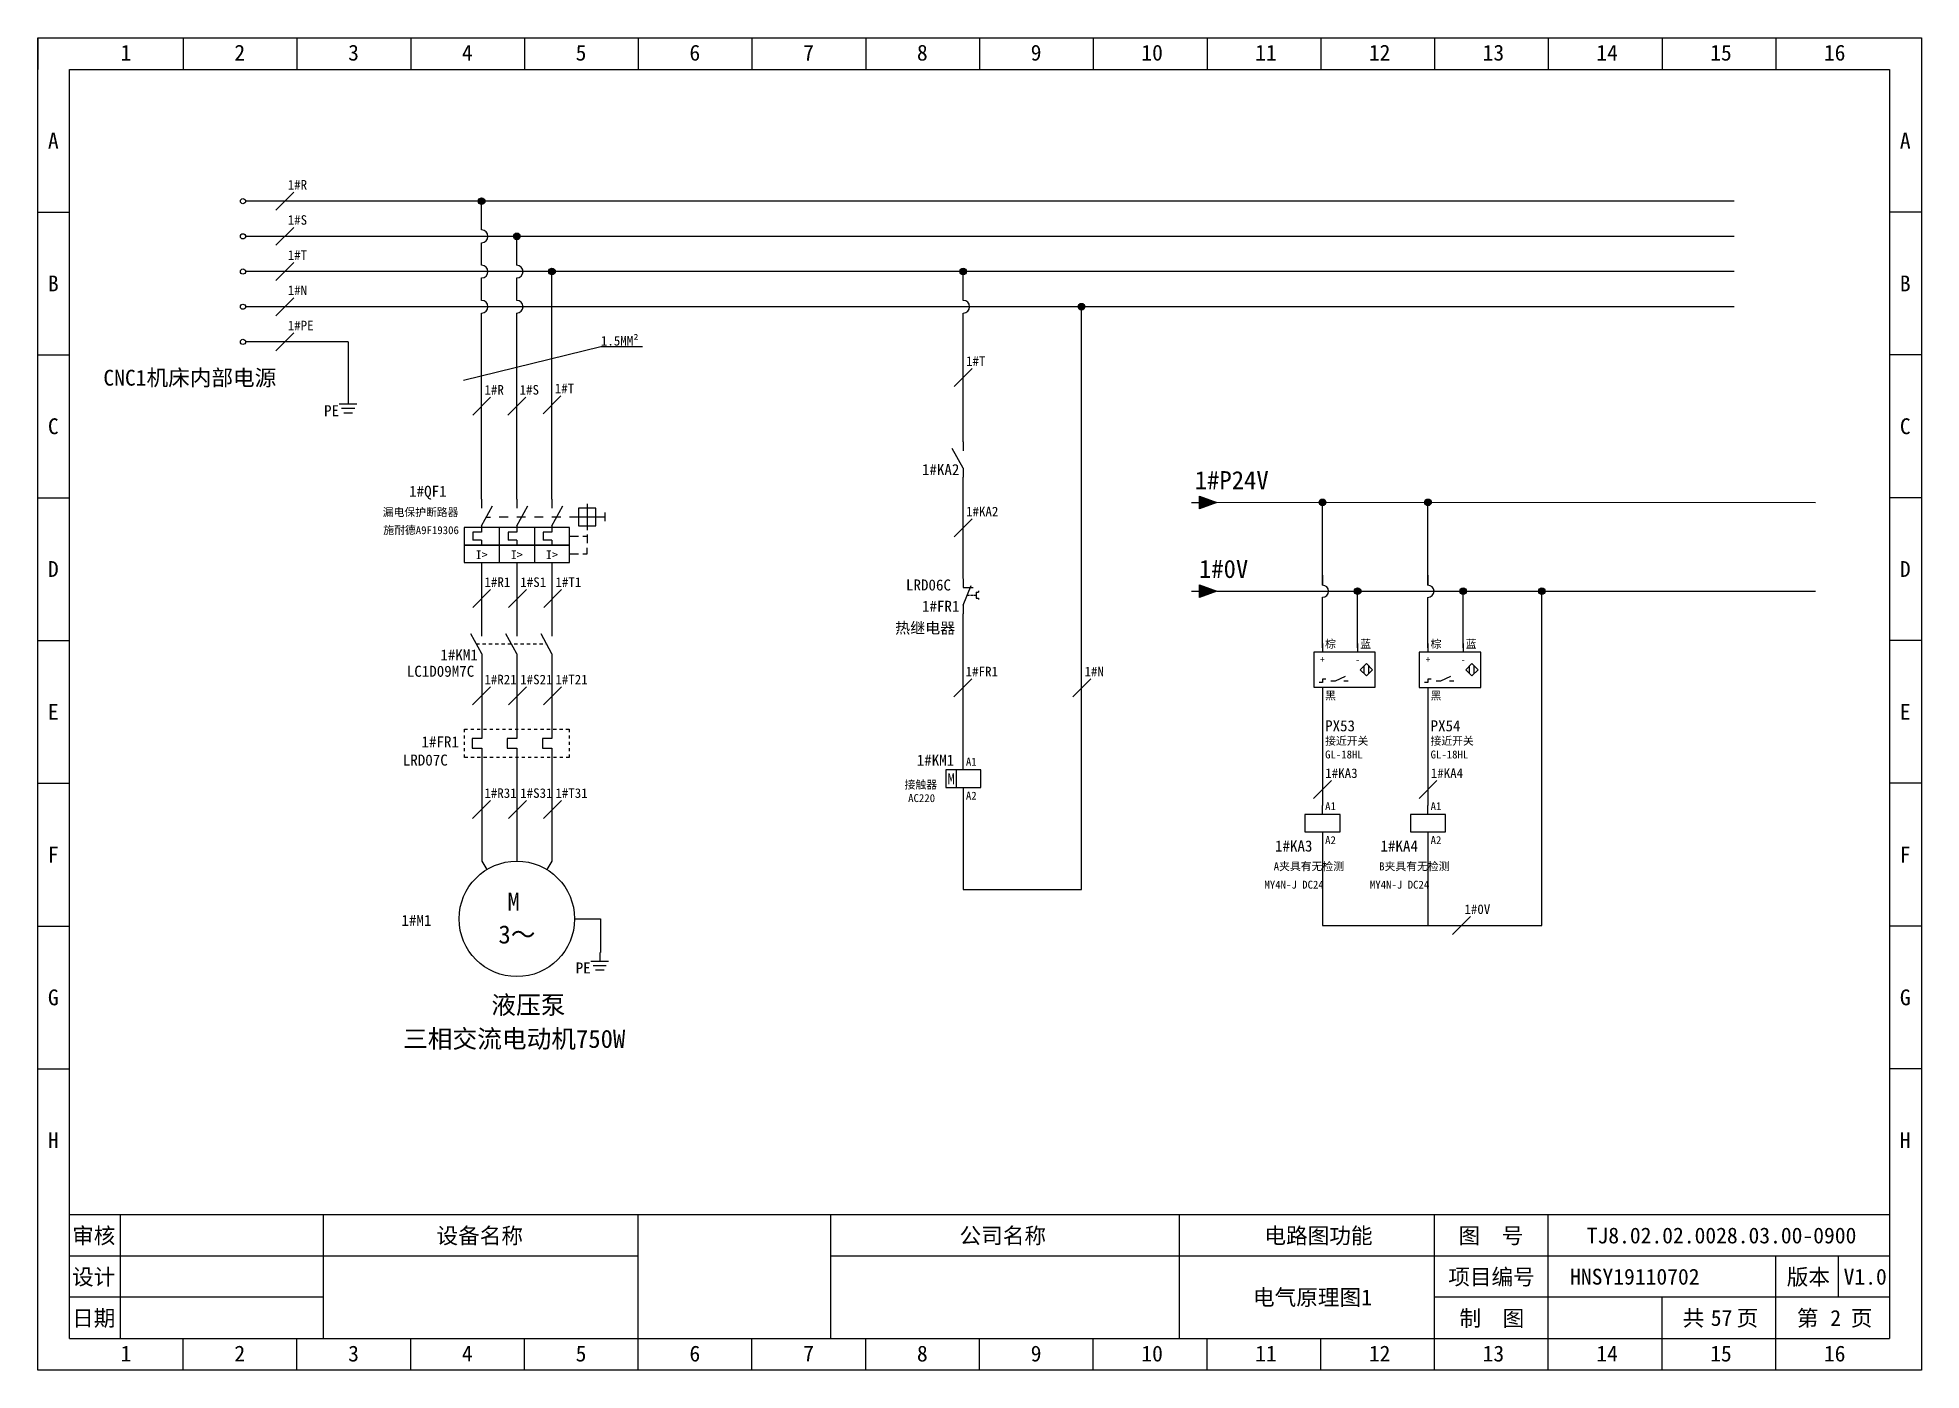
# Model space of a CAD drawing. Header units: millimetres. Extents: x 914 to 910632, y -176 to 682692.
# Drawn here: x 2901.5 to 3198.5, y 2544.6 to 2754.6 of the extents above; entities that cross this region are included whole.
import ezdxf
from ezdxf.enums import TextEntityAlignment as Align

# ---------------------------------------------------------------- set-up
doc = ezdxf.new("R2010")
doc.units = ezdxf.units.MM
doc.linetypes.add('EPL_DASH', pattern=[1, 0.5, -0.5])
doc.layers.add('EPLAN311', color=1, linetype='Continuous', lineweight=25)
doc.styles.get("Standard").update_dxf_attribs({"font": 'arial.ttf'})
doc.styles.add('宋体', font='')
doc.styles.get('宋体').set_extended_font_data('宋体')

msp = doc.modelspace()

# ---------------------------------------------------------------- texts
at = {"style": '宋体'}
for s, p in [('1#R', (2940.922, 2730.665)), ('1#S', (2940.922, 2725.121)), ('1#T', (2940.922, 2719.577)), ('1#N', (2940.922, 2714.033)), ('1#PE', (2940.922, 2708.489)), ('1.5MM²', (2990.303, 2706.087)), ('1#T', (3047.873, 2702.877)), ('1#R', (2971.945, 2698.357)), ('1#S', (2977.489, 2698.357)), ('1#T', (2983.033, 2698.575)), ('1#KA2', (3047.876, 2679.179)), ('1#R1', (2971.945, 2668.05)), ('1#S1', (2977.595, 2668.05)), ('1#T1', (2983.139, 2668.05)), ('1#FR1', (3047.815, 2653.965)), ('1#N', (3066.565, 2653.965)), ('1#R21', (2971.93, 2652.701)), ('1#S21', (2977.58, 2652.701)), ('1#T21', (2983.124, 2652.701)), ('1#KA3', (3104.518, 2637.941)), ('1#KA4', (3121.152, 2637.939)), ('1#R31', (2971.93, 2634.803)), ('1#S31', (2977.58, 2634.803)), ('1#T31', (2983.124, 2634.803)), ('1#0V', (3126.46, 2616.503))]:
    msp.add_text(s, height=1.5, dxfattribs=at).set_placement(p)
at = {"color": 7, "style": '宋体'}
for s, height, p in [('M', 2.855, (2975.571, 2616.154)), ('3～', 2.8548, (2974.151, 2611)), ('液压泵', 2.8548, (2973.031, 2599.89)), ('三相交流电动机750W', 2.85481, (2959.122, 2594.548))]:
    msp.add_text(s, height=height, dxfattribs=at).set_placement(p, align=Align.BOTTOM_LEFT)
at = {"color": 0, "style": '宋体'}
msp.add_attdef('CNC1机床内部电源', text='17_20025', height=2.5, dxfattribs=at).set_placement((2925.494, 2699.762), align=Align.CENTER)
at = {"color": 5, "style": '宋体'}
for tag, p in [('1#KA2', (3040.924, 2685.666)), ('1#KM1', (2964.997, 2656.451)), ('LC1D09M7C', (2959.703, 2653.886)), ('1#FR1', (2962.02, 2642.758)), ('LRD07C', (2959.073, 2639.89)), ('1#M1', (2958.864, 2614.629))]:
    msp.add_attdef(tag, p, '', height=1.736, dxfattribs=at)
at = {"style": '宋体'}
for tag, text, p in [('TJ8.02.02.0028.03.00-0900', 'TJ8.01.01.0181.00.01-0900', (3167.002, 2565.843)), ('HNSY19110702', 'HNSY19110702', (3153.33, 2559.343)), ('V1.0', '1.0', (3189.653, 2559.343)), ('电气原理图1', '封页', (3102.502, 2556.093)), ('57', '01', (3167.002, 2552.843)), ('2', '01', (3185.002, 2552.843))]:
    msp.add_attdef(tag, text=text, height=2.5, dxfattribs=at).set_placement(p, align=Align.MIDDLE_CENTER)

# ---------------------------------------------------------------- blocks, each defined once
blk = doc.blocks.new('横向漏电断路器3P')
at = {"color": 5, "linetype": 'Continuous', "lineweight": 25, "ltscale": 4}
for p, q in [((2.1, 19.6), (3.5, 19.6)), ((2.8, 14), (2.8, 19.6)), ((0.7, 16.8), (4.9, 16.8)), ((5.6, 16.8), (7, 16.8)), ((5.88, 16.1), (5.88, 16.8)), ((5.88, 14), (5.88, 15.4)), ((8.68, 16.8), (7.7, 16.8)), ((8.68, 16.1), (8.68, 16.8)), ((8.68, 14), (8.68, 15.4)), ((4.2, 11.2), (1.05, 12.95)), ((4.2, 11.2), (5.25, 11.2)), ((5.25, 11.2), (5.25, 9.8)), ((5.25, 9.8), (6.51, 9.8)), ((6.51, 11.2), (7.28, 11.2)), ((6.51, 11.2), (6.51, 9.8)), ((10.08, 11.2), (11.2, 11.2)), ((4.2, 5.6), (1.05, 7.35)), ((4.2, 5.6), (5.25, 5.6)), ((5.25, 5.6), (5.25, 4.2)), ((5.25, 4.2), (6.51, 4.2)), ((6.51, 5.6), (6.51, 4.2)), ((6.51, 5.6), (7.28, 5.6)), ((10.08, 5.6), (11.2, 5.6)), ((4.2, 0), (1.05, 1.75)), ((4.2, 0), (5.25, 0)), ((5.25, 0), (5.25, -1.4)), ((6.51, 0), (6.51, -1.4)), ((6.51, 0), (7.28, 0)), ((10.08, 0), (11.2, 0)), ((5.25, -1.4), (6.51, -1.4))]:
    blk.add_line(p, q, dxfattribs=at)
at = {"color": 5, "linetype": 'Continuous', "lineweight": 25}
for p, q in [((2.8, 11.2), (2.8, 12.6)), ((0, 11.2), (1.4, 11.2)), ((2.8, 8.4), (2.8, 9.8)), ((2.8, 5.6), (2.8, 7)), ((4.48, 8.4), (10.08, 8.4)), ((0, 5.6), (1.4, 5.6)), ((2.8, 2.8), (2.8, 4.2)), ((0, 0), (1.4, 0)), ((2.82, 0.76), (2.82, 1.39)), ((4.48, 2.8), (10.08, 2.8)), ((4.48, -2.8), (10.08, -2.8))]:
    blk.add_line(p, q, dxfattribs=at)
at = {"color": 5, "linetype": 'Continuous', "lineweight": 25, "ltscale": 4}
for points in [[(1.4, 18.2), (1.4, 15.4), (4.2, 15.4), (4.2, 18.2)], [(4.48, 14), (4.48, -2.8), (7.28, -2.8), (7.28, 14)], [(7.28, 14), (7.28, -2.8), (10.08, -2.8), (10.08, 14)]]:
    blk.add_lwpolyline(points, close=True, dxfattribs=at)
at = {"color": 5, "style": '宋体'}
for p in [(8.82, 11.2), (8.82, 5.6), (8.82, 0)]:
    blk.add_text('I>', height=1.403, rotation=90, dxfattribs=at).set_placement(p, align=Align.MIDDLE_CENTER)
at = {"color": 0, "style": '宋体'}
for tag, p in [('17_20028[1]', (0.98, 11.87)), ('17_20028[3]', (0.98, 6.27)), ('17_20028[5]', (0.98, 0.67))]:
    blk.add_attdef(tag, text='', height=1.26, dxfattribs=at).set_placement(p, align=Align.RIGHT)
for tag, p in [('17_20028[2]', (10.5, 11.87)), ('17_20028[4]', (10.5, 6.27)), ('17_20028[6]', (10.5, 0.67)), ('17_20024', (-0.79, -7.52)), ('17_20025', (-0.79, -9.68))]:
    blk.add_attdef(tag, p, '', height=1.26, dxfattribs=at)
at = {"color": 5, "style": '宋体'}
blk.add_attdef('17_20010', (-0.91, -5.6), '', height=1.75, dxfattribs=at)
blk = doc.blocks.new('PE接地')
at = {"color": 5, "linetype": 'Continuous', "lineweight": 25, "ltscale": 4}
for p, q in [((1.4, 1.4), (-1.4, 1.4)), ((1.05, 2.1), (-1.05, 2.1)), ((0.7, 2.8), (-0.7, 2.8)), ((0, 0), (0, 1.4))]:
    blk.add_line(p, q, dxfattribs=at)
at = {"color": 5, "style": '宋体'}
blk.add_attdef('02', (-1.07, 3.35), '', height=1.75, dxfattribs=at)
at = {"color": 0, "style": '宋体'}
blk.add_attdef('01', (0.42, -0.54), '', height=1.26, dxfattribs=at)
blk = doc.blocks.new('接触器')
at = {"color": 5, "linetype": 'Continuous', "lineweight": 25}
for p, q in [((-1.13, 4.2), (-1.13, 1.4)), ((0, 4.2), (0, 5.6)), ((0, 1.4), (0, 0))]:
    blk.add_line(p, q, dxfattribs=at)
blk.add_lwpolyline([(-2.8, 1.4), (2.8, 1.4), (2.8, 4.2), (-2.8, 4.2)], close=True, dxfattribs=at)
at = {"insert": (-2.52, 3.65), "char_height": 1.75, "attachment_point": 1, "style": '宋体'}
blk.add_mtext_dynamic_manual_height_columns('M', width=1.4497, gutter_width=12.5, heights=[0], dxfattribs=at)
at = {"color": 0, "style": '宋体'}
for tag, p in [('01', (0.42, 4.87)), ('02', (0.42, -0.54)), ('04', (0.65, -7)), ('05', (0.65, -9.16))]:
    blk.add_attdef(tag, p, '', height=1.26, dxfattribs=at)
at = {"color": 5, "style": '宋体'}
blk.add_attdef('03', (0.42, -4.85), '', height=1.75, dxfattribs=at)
blk = doc.blocks.new('热继电器符号')
at = {"color": 5}
for p, q in [((6.51, 5.22), (6.51, 3.84)), ((6.51, 5.22), (6.51, 3.84)), ((6.51, 3.84), (8.1, 3.84)), ((8.57, 3.07), (8.57, 2.16)), ((8.57, 3.07), (8.93, 3.07)), ((8.93, 3.28), (8.93, 3.07)), ((6.51, 1.07), (6.51, -0.32)), ((7.12, 2.61), (7.52, 2.61)), ((7.65, 2.61), (8.05, 2.61)), ((8.18, 2.61), (8.57, 2.61)), ((8.57, 2.16), (8.93, 2.16)), ((8.93, 2.16), (8.93, 1.95))]:
    blk.add_line(p, q, dxfattribs=at)
at = {"color": 5, "ltscale": 4}
blk.add_line((6.51, 1.07), (7.74, 4.16), dxfattribs=at)
at = {"color": 5, "lineweight": -3, "style": '宋体'}
for tag, p in [('1#FR1', (0, 0)), ('LRD', (-3.57, -2.4)), ('热继电器', (-3.29, -4.96))]:
    blk.add_attdef(tag, p, '', height=1.74, dxfattribs=at)
blk = doc.blocks.new('磁性接近开关3线常开')
at = {"color": 5, "linetype": 'Continuous', "lineweight": 25, "ltscale": 4}
for p, q in [((0, 8.4), (0, 7)), ((5.6, 8.4), (5.6, 7)), ((3.59, 3.14), (2.01, 2.36)), ((6.63, 3.58), (6.63, 4.82)), ((7.37, 3.58), (7.37, 4.82)), ((0, 2.71), (0, 2.19)), ((0, 1.4), (0, 0))]:
    blk.add_line(p, q, dxfattribs=at)
at = {"color": 5, "linetype": 'Continuous', "lineweight": 25}
for p, q in [((0, 2.19), (-0.53, 2.19)), ((0.53, 2.71), (0, 2.71)), ((2.01, 2.36), (1.31, 2.36)), ((4.11, 2.36), (3.41, 2.36))]:
    blk.add_line(p, q, dxfattribs=at)
at = {"color": 5, "linetype": 'Continuous', "lineweight": 25, "ltscale": 4}
for points in [[(-1.4, 1.4), (8.4, 1.4), (8.4, 7), (-1.4, 7)], [(7, 5.19), (6.01, 4.2), (7, 3.21), (7.99, 4.2)]]:
    blk.add_lwpolyline(points, close=True, dxfattribs=at)
at = {"color": 5, "style": '宋体'}
for s, p in [('+', (0, 5.84)), ('-', (5.6, 5.84))]:
    blk.add_text(s, height=1.05, dxfattribs=at).set_placement(p, align=Align.MIDDLE_CENTER)
at = {"color": 0, "style": '宋体'}
for tag, p in [('01', (0.42, 7.67)), ('03', (6.02, 7.67)), ('02', (0.42, -0.54)), ('05', (0.42, -7.76)), ('06', (0.42, -9.92))]:
    blk.add_attdef(tag, p, '', height=1.26, dxfattribs=at)
at = {"color": 5, "style": '宋体'}
blk.add_attdef('04', (0.42, -5.6), '', height=1.75, dxfattribs=at)
blk = doc.blocks.new('EPLSYM_LibrarySPECIAL_Symbol8_Variant0_Placement1')
at = {"linetype": 'Continuous', "lineweight": 25, "ltscale": 4}
blk.add_hatch(color=1, dxfattribs=at).paths.add_polyline_path([(-0.75, 1), (2, 0), (-0.75, -1)], flags=0)
at = {"color": 1, "linetype": 'Continuous', "lineweight": 25, "ltscale": 4}
blk.add_line((-2, 0), (-0.75, 0), dxfattribs=at)
blk.add_lwpolyline([(-0.75, 1), (2, 0), (-0.75, -1)], close=True, dxfattribs=at)
at = {"color": 5}
blk.add_attdef('70_20010', text='', height=2.85, dxfattribs=at).set_placement((3, 0), align=Align.MIDDLE_LEFT)
at = {"color": 73}
for tag, p in [('70_24350', (33.76, 0)), ('70_24300', (72.31, 0))]:
    blk.add_attdef(tag, text='', height=2.06, dxfattribs=at).set_placement(p, align=Align.MIDDLE_LEFT)
blk = doc.blocks.new('继电器线圈')
at = {"color": 5, "linetype": 'Continuous', "lineweight": 25}
for p, q in [((0, 4.2), (0, 5.6)), ((0, 1.4), (0, 0))]:
    blk.add_line(p, q, dxfattribs=at)
blk.add_lwpolyline([(-2.8, 1.4), (2.8, 1.4), (2.8, 4.2), (-2.8, 4.2)], close=True, dxfattribs=at)
at = {"color": 0, "style": '宋体'}
for tag, p in [('01', (0.42, 4.87)), ('02', (0.42, -0.54)), ('04', (0.65, -7)), ('05', (0.65, -9.16))]:
    blk.add_attdef(tag, p, '', height=1.26, dxfattribs=at)
at = {"color": 5, "style": '宋体'}
blk.add_attdef('03', (0.42, -4.85), '', height=1.75, dxfattribs=at)
blk = doc.blocks.new('*U388')
blk.add_line((-2.5, 0), (2.5, 0))
blk = doc.blocks.new('*U389')
at = {"color": 0, "linetype": 'ByBlock', "lineweight": -2, "transparency": 16777216}
for p in [(0, 0), (0, -22.5), (0, -45), (0, -67.5), (0, -90), (0, -112.5), (0, -135)]:
    blk.add_blockref('*U388', p, dxfattribs=at)
blk = doc.blocks.new('*U390')
blk.add_line((-2.5, 0), (2.5, 0))
blk = doc.blocks.new('*U391')
at = {"color": 0, "linetype": 'ByBlock', "lineweight": -2, "transparency": 16777216}
for p in [(0, 0), (0, -22.5), (0, -45), (0, -67.5), (0, -90), (0, -112.5), (0, -135)]:
    blk.add_blockref('*U390', p, dxfattribs=at)
blk = doc.blocks.new('制图图框')
for p, q in [((-2700.08, 789.32), (-2403.08, 789.32)), ((-2700.08, 579.32), (-2700.08, 789.32)), ((-2700.08, 789.32), (-2700.08, 784.32)), ((-2700.08, 789.32), (-2695.08, 789.32)), ((-2677.15, 789.32), (-2677.15, 784.32)), ((-2659.21, 789.32), (-2659.21, 784.32)), ((-2641.27, 789.32), (-2641.27, 784.32)), ((-2623.33, 789.32), (-2623.33, 784.32)), ((-2605.4, 789.32), (-2605.4, 784.32)), ((-2587.46, 789.32), (-2587.46, 784.32)), ((-2569.52, 789.32), (-2569.52, 784.32)), ((-2551.58, 789.32), (-2551.58, 784.32)), ((-2533.65, 789.32), (-2533.65, 784.32)), ((-2515.71, 789.32), (-2515.71, 784.32)), ((-2497.77, 789.32), (-2497.77, 784.32)), ((-2479.83, 789.32), (-2479.83, 784.32)), ((-2461.9, 789.32), (-2461.9, 784.32)), ((-2443.96, 789.32), (-2443.96, 784.32)), ((-2426.02, 789.32), (-2426.02, 784.32)), ((-2403.08, 789.32), (-2403.08, 579.32)), ((-2403.08, 789.32), (-2403.08, 784.32)), ((-2695.08, 784.32), (-2408.08, 784.32)), ((-2695.08, 584.32), (-2695.08, 784.32)), ((-2408.08, 784.32), (-2408.08, 584.32)), ((-2408.08, 603.82), (-2695.08, 603.82)), ((-2687.08, 603.82), (-2687.08, 584.32)), ((-2655.08, 603.82), (-2655.08, 584.32)), ((-2655.08, 603.82), (-2655.08, 584.32)), ((-2605.4, 579.32), (-2605.4, 603.82)), ((-2575.08, 603.82), (-2575.08, 584.32)), ((-2575.08, 603.82), (-2575.08, 584.32)), ((-2575.08, 603.82), (-2575.08, 584.32)), ((-2520.08, 603.82), (-2520.08, 584.32)), ((-2479.83, 579.32), (-2479.83, 603.82)), ((-2461.9, 579.32), (-2461.9, 603.82)), ((-2655.08, 597.32), (-2695.08, 597.32)), ((-2605.4, 597.32), (-2655.08, 597.32)), ((-2408.08, 597.32), (-2575.08, 597.32)), ((-2426.02, 579.32), (-2426.02, 597.32)), ((-2416.18, 597.32), (-2416.18, 590.82)), ((-2655.08, 590.82), (-2695.08, 590.82)), ((-2408.08, 590.82), (-2479.83, 590.82)), ((-2443.96, 579.32), (-2443.96, 590.82)), ((-2695.08, 584.32), (-2408.08, 584.32)), ((-2677.15, 579.32), (-2677.15, 584.32)), ((-2659.21, 579.32), (-2659.21, 584.32)), ((-2641.27, 579.32), (-2641.27, 584.32)), ((-2623.33, 579.32), (-2623.33, 584.32)), ((-2587.46, 579.32), (-2587.46, 584.32)), ((-2569.52, 579.32), (-2569.52, 584.32)), ((-2551.58, 579.32), (-2551.58, 584.32)), ((-2533.65, 579.32), (-2533.65, 584.32)), ((-2515.71, 579.32), (-2515.71, 584.32)), ((-2497.77, 579.32), (-2497.77, 584.32)), ((-2403.08, 579.32), (-2700.08, 579.32))]:
    blk.add_line(p, q)
blk.add_blockref('*U389', (-2697.58, 761.82))
at = {"xscale": -1}
blk.add_blockref('*U391', (-2405.58, 761.82), dxfattribs=at)
at = {"style": '宋体'}
for s, p in [('1', (-2687.01, 785.71)), ('2', (-2669.07, 785.71)), ('3', (-2651.13, 785.71)), ('4', (-2633.2, 785.71)), ('5', (-2615.26, 785.71)), ('6', (-2597.32, 785.71)), ('7', (-2579.38, 785.71)), ('8', (-2561.45, 785.71)), ('9', (-2543.51, 785.71)), ('10', (-2526.07, 785.71)), ('11', (-2508.13, 785.71)), ('12', (-2490.2, 785.71)), ('13', (-2472.26, 785.71)), ('14', (-2454.32, 785.71)), ('15', (-2436.38, 785.71)), ('16', (-2418.45, 785.71)), ('A', (-2698.47, 771.84)), ('A', (-2406.47, 771.84)), ('B', (-2698.47, 749.34)), ('B', (-2406.47, 749.34)), ('C', (-2698.47, 726.84)), ('C', (-2406.47, 726.84)), ('D', (-2698.47, 704.34)), ('D', (-2406.47, 704.34)), ('E', (-2698.47, 681.84)), ('E', (-2406.47, 681.84)), ('F', (-2698.47, 659.34)), ('F', (-2406.47, 659.34)), ('G', (-2698.47, 636.84)), ('G', (-2406.47, 636.84)), ('H', (-2698.47, 614.34)), ('H', (-2406.47, 614.34)), ('审核', (-2694.65, 599.29)), ('设备名称', (-2637.2, 599.28)), ('公司名称', (-2554.73, 599.29)), ('电路图功能', (-2506.66, 599.29)), ('图  号', (-2476.05, 599.3)), ('设计', (-2694.66, 592.79)), ('项目编号', (-2477.68, 592.79)), ('版本', (-2424.3, 592.79)), ('日期', (-2694.66, 586.29)), ('制  图', (-2475.91, 586.28)), ('共   页', (-2440.72, 586.31)), ('第   页', (-2422.72, 586.3)), ('1', (-2687.01, 580.71)), ('2', (-2669.07, 580.71)), ('3', (-2651.13, 580.71)), ('4', (-2633.2, 580.71)), ('5', (-2615.26, 580.71)), ('6', (-2597.32, 580.71)), ('7', (-2579.38, 580.71)), ('8', (-2561.45, 580.71)), ('9', (-2543.51, 580.71)), ('10', (-2526.07, 580.71)), ('11', (-2508.13, 580.71)), ('12', (-2490.2, 580.71)), ('13', (-2472.26, 580.71)), ('14', (-2454.32, 580.71)), ('15', (-2436.38, 580.71)), ('16', (-2418.45, 580.71))]:
    blk.add_text(s, height=2.5, dxfattribs=at).set_placement(p)

# ---------------------------------------------------------------- hatches: boundary and pattern name
at = {"layer": 'EPLAN311', "ltscale": 4}
h = msp.add_hatch(color=1, dxfattribs=at)
edge = h.paths.add_edge_path()
edge.add_arc((2971.506, 2728.833), 0.52, 0, 360)
h = msp.add_hatch(color=1, dxfattribs=at)
edge = h.paths.add_edge_path()
edge.add_arc((2977.05, 2723.289), 0.52, 0, 360)
h = msp.add_hatch(color=1, dxfattribs=at)
edge = h.paths.add_edge_path()
edge.add_arc((2982.594, 2717.745), 0.52, 0, 360)
h = msp.add_hatch(color=1, dxfattribs=at)
edge = h.paths.add_edge_path()
edge.add_arc((3047.434, 2717.745), 0.52, 0, 360)
h = msp.add_hatch(color=1, dxfattribs=at)
edge = h.paths.add_edge_path()
edge.add_arc((3066.087, 2712.201), 0.52, 0, 360)
h = msp.add_hatch(color=1, dxfattribs=at)
edge = h.paths.add_edge_path()
edge.add_arc((3104.08, 2681.374), 0.52, 0, 360)
h = msp.add_hatch(color=1, dxfattribs=at)
edge = h.paths.add_edge_path()
edge.add_arc((3120.713, 2681.373), 0.52, 0, 360)
h = msp.add_hatch(color=1, dxfattribs=at)
edge = h.paths.add_edge_path()
edge.add_arc((3109.624, 2667.369), 0.52, 0, 360)
h = msp.add_hatch(color=1, dxfattribs=at)
edge = h.paths.add_edge_path()
edge.add_arc((3126.257, 2667.368), 0.52, 0, 360)
h = msp.add_hatch(color=1, dxfattribs=at)
edge = h.paths.add_edge_path()
edge.add_arc((3138.67, 2667.372), 0.52, 0, 360)

# ---------------------------------------------------------------- linework, layer by layer
for p, q in [((2939.07, 2727.418), (2941.898, 2730.247)), ((2971.506, 2724.289), (2971.506, 2728.833)), ((2939.07, 2721.874), (2941.898, 2724.703)), ((2971.506, 2718.745), (2971.506, 2722.289)), ((2977.05, 2718.745), (2977.05, 2723.289)), ((2939.07, 2716.33), (2941.898, 2719.159)), ((2982.594, 2681.848), (2982.594, 2717.745)), ((3047.434, 2713.201), (3047.434, 2717.745)), ((3047.434, 2713.201), (3047.434, 2717.745)), ((2971.506, 2713.201), (2971.506, 2716.745)), ((2977.05, 2713.201), (2977.05, 2716.745)), ((2939.07, 2710.786), (2941.898, 2713.615)), ((3066.087, 2620.37), (3066.087, 2712.201)), ((2971.506, 2681.848), (2971.506, 2711.201)), ((2977.05, 2681.848), (2977.05, 2711.201)), ((3047.434, 2690.889), (3047.434, 2711.201)), ((2939.07, 2705.242), (2941.898, 2708.071)), ((2950.452, 2706.657), (2950.452, 2698.266)), ((2968.659, 2700.65), (2990.29, 2705.924)), ((2990.29, 2705.924), (2996.857, 2705.924)), ((3046.02, 2699.631), (3048.848, 2702.459)), ((2970.092, 2695.11), (2972.92, 2697.938)), ((2975.636, 2695.11), (2978.464, 2697.938)), ((2981.18, 2695.328), (2984.008, 2698.157)), ((3047.439, 2669.345), (3047.436, 2685.347)), ((3046.023, 2675.932), (3048.852, 2678.76)), ((2971.506, 2670.76), (2971.506, 2661.674)), ((2977.05, 2670.76), (2977.05, 2661.674)), ((2982.594, 2670.76), (2982.594, 2661.674)), ((2970.092, 2664.803), (2972.92, 2667.631)), ((2975.742, 2664.803), (2978.571, 2667.631)), ((2981.286, 2664.803), (2984.115, 2667.631)), ((3104.08, 2669.885), (3104.08, 2668.313)), ((3109.624, 2658.457), (3109.624, 2667.369)), ((3120.713, 2669.883), (3120.713, 2668.311)), ((3126.257, 2658.456), (3126.257, 2667.368)), ((3104.08, 2664.83), (3104.08, 2666.403)), ((3104.08, 2658.457), (3104.08, 2664.83)), ((3120.713, 2664.829), (3120.713, 2666.401)), ((3120.713, 2658.456), (3120.713, 2664.829)), ((3047.441, 2640.592), (3047.441, 2663.803)), ((2971.509, 2656.132), (2971.509, 2645.641)), ((2977.053, 2656.132), (2977.053, 2645.641)), ((2982.597, 2656.132), (2982.597, 2645.641)), ((2970.077, 2649.455), (2972.905, 2652.283)), ((2975.727, 2649.455), (2978.555, 2652.283)), ((2981.271, 2649.455), (2984.099, 2652.283)), ((3045.962, 2650.718), (3048.79, 2653.547)), ((3064.712, 2650.718), (3067.541, 2653.547)), ((2971.509, 2644.141), (2970.009, 2644.141)), ((2970.009, 2644.141), (2970.009, 2642.641)), ((2971.509, 2645.641), (2971.509, 2644.141)), ((2977.053, 2644.141), (2975.553, 2644.141)), ((2975.553, 2644.141), (2975.553, 2642.641)), ((2977.053, 2645.641), (2977.053, 2644.141)), ((2982.597, 2644.141), (2981.097, 2644.141)), ((2981.097, 2644.141), (2981.097, 2642.641)), ((2982.597, 2645.641), (2982.597, 2644.141)), ((2970.009, 2642.641), (2971.509, 2642.641)), ((2971.509, 2642.641), (2971.509, 2641.141)), ((2971.509, 2641.141), (2971.509, 2624.835)), ((2975.553, 2642.641), (2977.053, 2642.641)), ((2977.053, 2642.641), (2977.053, 2641.141)), ((2977.053, 2641.141), (2977.053, 2624.835)), ((2981.097, 2642.641), (2982.597, 2642.641)), ((2982.597, 2642.641), (2982.597, 2641.141)), ((2982.597, 2641.141), (2982.597, 2624.835)), ((3102.666, 2634.694), (3105.494, 2637.522)), ((3119.299, 2634.693), (3122.127, 2637.521)), ((3047.441, 2635.048), (3047.441, 2620.37)), ((2970.077, 2631.556), (2972.905, 2634.385)), ((2975.727, 2631.556), (2978.555, 2634.385)), ((2981.271, 2631.556), (2984.099, 2634.385)), ((2971.509, 2624.835), (2972.318, 2623.507)), ((2982.597, 2624.835), (2981.787, 2623.507)), ((3047.441, 2620.37), (3066.087, 2620.37)), ((2986.152, 2615.735), (2990.221, 2615.735)), ((2990.221, 2615.735), (2990.221, 2610.45)), ((3124.607, 2613.256), (3127.436, 2616.085))]:
    msp.add_line(p, q)
at = {"color": 0}
for p, q in [((3169.015, 2728.833), (2934.277, 2728.833)), ((3169.015, 2723.289), (2934.277, 2723.289)), ((3169.015, 2717.745), (2934.277, 2717.745)), ((3169.015, 2712.201), (2934.277, 2712.201)), ((2950.452, 2706.657), (2934.277, 2706.657)), ((3087.413, 2681.375), (3181.826, 2681.372)), ((3104.079, 2668.326), (3104.08, 2681.375)), ((3120.713, 2668.324), (3120.713, 2681.374)), ((3087.431, 2667.368), (3181.826, 2667.368))]:
    msp.add_line(p, q, dxfattribs=at)
at = {"color": 5, "linetype": 'Continuous'}
for p, q in [((3047.434, 2690.889), (3047.434, 2689.503)), ((3047.434, 2690.889), (3047.434, 2689.503)), ((3047.436, 2686.733), (3047.436, 2685.347)), ((3047.436, 2686.733), (3047.436, 2685.347)), ((2971.506, 2661.674), (2971.506, 2660.288)), ((2971.506, 2661.674), (2971.506, 2660.288)), ((2977.05, 2661.674), (2977.05, 2660.288)), ((2977.05, 2661.674), (2977.05, 2660.288)), ((2982.594, 2661.674), (2982.594, 2660.288)), ((2982.594, 2661.674), (2982.594, 2660.288)), ((2971.509, 2657.518), (2971.509, 2656.132)), ((2971.509, 2657.518), (2971.509, 2656.132)), ((2977.053, 2657.518), (2977.053, 2656.132)), ((2977.053, 2657.518), (2977.053, 2656.132)), ((2982.597, 2657.518), (2982.597, 2656.132)), ((2982.597, 2657.518), (2982.597, 2656.132))]:
    msp.add_line(p, q, dxfattribs=at)
at = {"color": 5, "linetype": 'Continuous', "ltscale": 4}
for p, q in [((3047.436, 2686.733), (3045.704, 2689.851)), ((3047.436, 2686.733), (3045.704, 2689.851)), ((2971.509, 2657.518), (2969.776, 2660.636)), ((2971.509, 2657.518), (2969.776, 2660.636)), ((2977.053, 2657.518), (2975.32, 2660.636)), ((2977.053, 2657.518), (2975.32, 2660.636)), ((2982.597, 2657.518), (2980.864, 2660.636)), ((2982.597, 2657.518), (2980.864, 2660.636))]:
    msp.add_line(p, q, dxfattribs=at)
at = {"linetype": 'ByBlock'}
for p, q in [((3138.668, 2614.67), (3138.67, 2667.367)), ((3104.08, 2650.834), (3104.08, 2633.591)), ((3120.713, 2650.833), (3120.713, 2633.59)), ((3104.08, 2628.047), (3104.08, 2614.67)), ((3120.713, 2628.046), (3120.713, 2614.67)), ((3104.08, 2614.67), (3138.668, 2614.67))]:
    msp.add_line(p, q, dxfattribs=at)
at = {"linetype": 'EPL_DASH'}
msp.add_line((2970.642, 2659.077), (2981.73, 2659.077), dxfattribs=at)
msp.add_lwpolyline([(2968.784, 2645.641), (2985.321, 2645.641), (2985.321, 2641.141), (2968.784, 2641.141)], close=True, dxfattribs=at)
for centre, radius in [((2933.873, 2728.833), 0.404), ((2933.873, 2723.289), 0.404), ((2933.873, 2717.745), 0.404), ((2933.873, 2712.201), 0.404), ((2933.873, 2706.657), 0.404), ((2977.053, 2615.735), 9.1)]:
    msp.add_circle(centre, radius)
for centre, radius, start, end in [((2971.506, 2723.289), 1, 269.99994, 89.99994), ((2971.506, 2717.745), 1, 269.99994, 89.99994), ((2977.05, 2717.745), 1, 269.99994, 89.99994), ((2971.506, 2712.201), 1, 269.99994, 89.99994), ((2977.05, 2712.201), 1, 269.99994, 89.99994), ((3047.434, 2712.201), 1, 269.99994, 89.99994), ((3104.08, 2667.358), 0.955, 270, 90), ((3120.713, 2667.356), 0.955, 270, 90)]:
    msp.add_arc(centre, radius, start, end)
at = {"layer": 'EPLAN311', "color": 1, "ltscale": 4}
for centre in [(2971.506, 2728.833), (2977.05, 2723.289), (2982.594, 2717.745), (3047.434, 2717.745), (3066.087, 2712.201), (3104.08, 2681.374), (3120.713, 2681.373), (3109.624, 2667.369), (3126.257, 2667.368), (3138.67, 2667.372)]:
    msp.add_circle(centre, 0.52, dxfattribs=at)

# ---------------------------------------------------------------- block references
msp.add_blockref('制图图框', (5601.586, 1965.274))
ref = msp.add_blockref('PE接地', (2950.446, 2698.266), dxfattribs=dict(xscale=0.99, yscale=0.99, zscale=0.99, rotation=180))
ref.add_attrib('02', 'PE', (2946.658, 2694.948), dxfattribs={"color": 5, "height": 1.736, "style": '宋体'})
at = {"color": 7}
ref = msp.add_blockref('EPLSYM_LibrarySPECIAL_Symbol8_Variant0_Placement1', (3085.431, 2681.368), dxfattribs=at)
ref.add_attrib('70_20010', '1#P24V', dxfattribs={"color": 5, "height": 2.8548, "style": '宋体'}).set_placement((3083.947, 2684.868), align=Align.MIDDLE_LEFT)
ref = msp.add_blockref('横向漏电断路器3P', (2971.506, 2681.848), dxfattribs=dict(xscale=0.99, yscale=0.99, zscale=0.99, rotation=270))
ref.add_attrib('17_20025', '施耐德A9F19306', (2956, 2676.36), dxfattribs={"color": 0, "height": 1.24989, "style": '宋体'})
ref.add_attrib('17_20024', '漏电保护断路器', (2955.914, 2679.187), dxfattribs={"color": 0, "height": 1.2499, "style": '宋体'})
ref.add_attrib('17_20010', '1#QF1', (2960.074, 2682.246), dxfattribs={"color": 5, "height": 1.736, "style": '宋体'})
ref = msp.add_blockref('EPLSYM_LibrarySPECIAL_Symbol8_Variant0_Placement1', (3085.431, 2667.368), dxfattribs=at)
ref.add_attrib('70_20010', '1#0V', dxfattribs={"color": 5, "height": 2.8548, "style": '宋体'}).set_placement((3084.605, 2670.88), align=Align.MIDDLE_LEFT)
ref = msp.add_blockref('热继电器符号', (3040.929, 2664.122))
ref.add_attrib('1#FR1', '1#FR1', (3040.929, 2664.122), dxfattribs={"color": 5, "lineweight": -3, "height": 1.736, "style": '宋体'})
ref.add_attrib('热继电器', '热继电器', (3036.704, 2660.708), dxfattribs={"color": 5, "lineweight": -3, "height": 1.736, "style": '宋体'})
ref.add_attrib('LRD', 'LRD06C', (3038.413, 2667.484), dxfattribs={"color": 5, "lineweight": -3, "height": 1.736, "style": '宋体'})
at = {"xscale": 0.99, "yscale": 0.99, "zscale": 0.99}
for p, values in [((3104.08, 2650.834), {'06': 'GL-18HL', '05': '接近开关', '04': 'PX53', '03': '蓝', '02': '黑', '01': '棕'}), ((3120.713, 2650.833), {'06': 'GL-18HL', '05': '接近开关', '04': 'PX54', '03': '蓝', '02': '黑', '01': '棕'})]:
    msp.add_blockref('磁性接近开关3线常开', p, dxfattribs=at).add_auto_attribs(values)
ref = msp.add_blockref('接触器', (3047.441, 2635.048), dxfattribs=dict(xscale=0.99, yscale=0.99, zscale=0.99))
ref.add_attrib('01', 'A1', (3047.857, 2639.872), dxfattribs={"color": 0, "height": 1.2499, "style": '宋体'})
ref.add_attrib('02', 'A2', (3047.857, 2634.519), dxfattribs={"color": 0, "height": 1.2499, "style": '宋体'})
ref.add_attrib('03', '1#KM1', (3040.11, 2639.878), dxfattribs={"color": 5, "height": 1.736, "style": '宋体'})
ref.add_attrib('04', '接触器', (3038.195, 2636.252), dxfattribs={"color": 0, "height": 1.2499, "style": '宋体'})
ref.add_attrib('05', 'AC220', (3038.75, 2634.137), dxfattribs={"color": 0, "height": 1.2499, "style": '宋体'})
ref = msp.add_blockref('继电器线圈', (3104.08, 2628.047), dxfattribs=dict(xscale=0.99, yscale=0.99, zscale=0.99))
ref.add_attrib('05', 'MY4N-J DC24', (3094.927, 2620.496), dxfattribs={"color": 0, "height": 1.24989, "style": '宋体'})
ref.add_attrib('04', 'A夹具有无检测', (3096.393, 2623.386), dxfattribs={"color": 0, "height": 1.2499, "style": '宋体'})
ref.add_attrib('03', '1#KA3', (3096.591, 2626.348), dxfattribs={"color": 5, "height": 1.736, "style": '宋体'})
ref.add_attrib('02', 'A2', (3104.496, 2627.517), dxfattribs={"color": 0, "height": 1.2499, "style": '宋体'})
ref.add_attrib('01', 'A1', (3104.496, 2632.871), dxfattribs={"color": 0, "height": 1.2499, "style": '宋体'})
ref = msp.add_blockref('继电器线圈', (3120.713, 2628.046), dxfattribs=dict(xscale=0.99, yscale=0.99, zscale=0.99))
ref.add_attrib('05', 'MY4N-J DC24', (3111.56, 2620.495), dxfattribs={"color": 0, "height": 1.24989, "style": '宋体'})
ref.add_attrib('04', 'B夹具有无检测', (3113.026, 2623.385), dxfattribs={"color": 0, "height": 1.2499, "style": '宋体'})
ref.add_attrib('03', '1#KA4', (3113.224, 2626.346), dxfattribs={"color": 5, "height": 1.736, "style": '宋体'})
ref.add_attrib('02', 'A2', (3121.129, 2627.516), dxfattribs={"color": 0, "height": 1.2499, "style": '宋体'})
ref.add_attrib('01', 'A1', (3121.129, 2632.869), dxfattribs={"color": 0, "height": 1.2499, "style": '宋体'})
ref = msp.add_blockref('PE接地', (2990.123, 2610.45), dxfattribs=dict(xscale=0.99, yscale=0.99, zscale=0.99, rotation=180))
ref.add_attrib('02', 'PE', (2986.335, 2607.131), dxfattribs={"color": 5, "height": 1.736, "style": '宋体'})

msp.set_redraw_order([(e.dxf.handle, doc.entitydb.next_handle()) for e in msp.query("TEXT MTEXT ATTDEF DIMENSION ARC_DIMENSION")])  # texts and dimensions are drawn at this point

doc.saveas('drawing.dxf')
